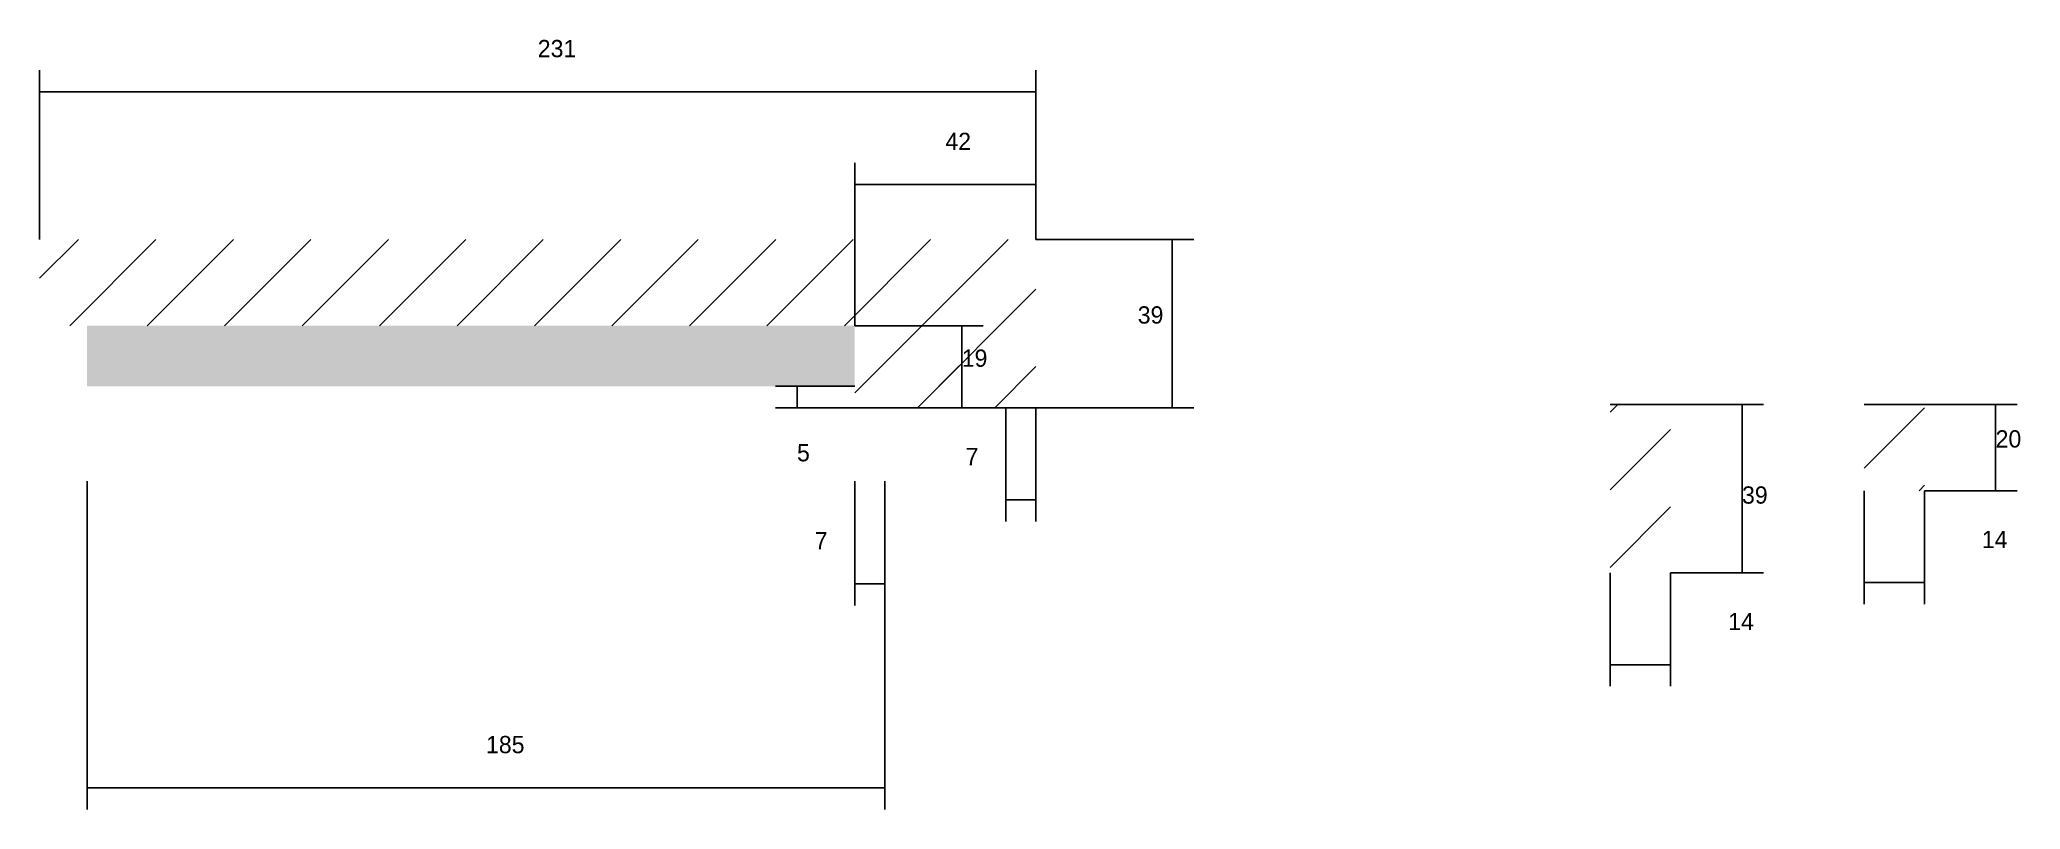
# Model space of a CAD drawing. Header units: metres. Extents: x 2527 to 4392, y -5732 to -5518.
# Drawn here: x 2527.3 to 2986.5, y -5731.8 to -5553.5 of the extents above; entities that cross this region are included whole.
import ezdxf

# ---------------------------------------------------------------- set-up
doc = ezdxf.new("R2010")
doc.units = ezdxf.units.M
for name, color, linetype in [('COTA', 2, 'Continuous'), ('Hachura', 8, 'Continuous'), ('Paineis', 7, 'Continuous')]:
    doc.layers.add(name, color=color, linetype=linetype)

msp = doc.modelspace()

# ---------------------------------------------------------------- texts
at = {"layer": 'COTA'}
for s, p in [('231', (2642.8, -5557.6)), ('42', (2737.3, -5579.1)), ('39', (2781.9, -5619.3)), ('19', (2741.1, -5629.3)), ('20', (2980.8, -5648)), ('5', (2702.9, -5651.2)), ('7', (2742, -5652.1)), ('39', (2922, -5661)), ('7', (2707, -5671.6)), ('14', (2977.6, -5671.3)), ('14', (2918.8, -5690.3)), ('185', (2630.8, -5718.8))]:
    msp.add_text(s, height=4, dxfattribs=at).set_placement(p)

# ---------------------------------------------------------------- hatches: boundary and pattern name
at = {"layer": 'COTA'}
h = msp.add_hatch(dxfattribs=at)
h.set_pattern_fill('AR-CONC', scale=0.03)
h.paths.add_polyline_path([(2716.3, -5633.8), (2716.3, -5619.8), (2538.3, -5619.8), (2538.3, -5633.8)])
at = {"layer": 'Hachura'}
h = msp.add_hatch(dxfattribs=at)
h.set_pattern_fill('ANSI31', scale=4)
h.paths.add_polyline_path([(2527.3, -5599.8), (2527.3, -5619.8), (2716.3, -5619.8), (2716.3, -5638.8), (2758.3, -5638.8), (2758.3, -5599.8)])
h = msp.add_hatch(dxfattribs=at)
h.set_pattern_fill('ANSI31', scale=4)
h.paths.add_polyline_path([(2740.6, -5638.7), (2740.6, -5619.9), (2740.6, -5619.9), (2725.6, -5619.9), (2725.6, -5619.9), (2725.6, -5638.7), (2725.6, -5638.7), (2740.6, -5638.7)])
h = msp.add_hatch(dxfattribs=at)
h.set_pattern_fill('ANSI31', scale=4)
h.paths.add_polyline_path([(2905.4, -5638), (2891.4, -5638), (2891.4, -5677), (2905.4, -5677)])
h = msp.add_hatch(dxfattribs=at)
h.set_pattern_fill('ANSI31', scale=4)
h.paths.add_polyline_path([(2964.3, -5638), (2950.3, -5638), (2950.3, -5658), (2964.3, -5658)])

# ---------------------------------------------------------------- linework, layer by layer
at = {"layer": 'COTA'}
for p, q in [((2527.3, -5599.8), (2527.3, -5560.6)), ((2758.3, -5599.8), (2758.3, -5560.6)), ((2527.3, -5565.6), (2758.3, -5565.6)), ((2716.3, -5619.8), (2716.3, -5582.1)), ((2758.3, -5599.8), (2758.3, -5582.1)), ((2716.3, -5587.1), (2758.3, -5587.1)), ((2758.3, -5599.8), (2794.9, -5599.8)), ((2789.9, -5638.8), (2789.9, -5599.8)), ((2716.3, -5619.8), (2746.1, -5619.8)), ((2741.1, -5638.8), (2741.1, -5619.8)), ((2716.3, -5633.8), (2697.9, -5633.8)), ((2702.9, -5638.8), (2702.9, -5633.8)), ((2716.3, -5638.8), (2697.9, -5638.8)), ((2723.3, -5638.8), (2746.1, -5638.8)), ((2751.3, -5638.8), (2751.3, -5665.1)), ((2758.3, -5638.8), (2794.9, -5638.8)), ((2758.3, -5638.8), (2758.3, -5665.1)), ((2905.4, -5638), (2927, -5638)), ((2922, -5677), (2922, -5638)), ((2964.3, -5638), (2985.8, -5638)), ((2980.8, -5658), (2980.8, -5638)), ((2538.3, -5655.8), (2538.3, -5731.8)), ((2716.3, -5655.8), (2716.3, -5684.6)), ((2723.3, -5655.8), (2723.3, -5731.8)), ((2723.3, -5655.8), (2723.3, -5684.6)), ((2751.3, -5660.1), (2758.3, -5660.1)), ((2950.3, -5658), (2950.3, -5684.3)), ((2964.3, -5658), (2985.8, -5658)), ((2964.3, -5658), (2964.3, -5684.3)), ((2716.3, -5679.6), (2723.3, -5679.6)), ((2891.4, -5677), (2891.4, -5703.3)), ((2905.4, -5677), (2927, -5677)), ((2905.4, -5677), (2905.4, -5703.3)), ((2950.3, -5679.3), (2964.3, -5679.3)), ((2891.4, -5698.3), (2905.4, -5698.3)), ((2538.3, -5726.8), (2723.3, -5726.8))]:
    msp.add_line(p, q, dxfattribs=at)
at = {"layer": 'Paineis'}
for p, q in [((2716.3, -5638.8), (2758.3, -5638.8)), ((2891.4, -5638), (2905.4, -5638)), ((2950.3, -5638), (2964.3, -5638))]:
    msp.add_line(p, q, dxfattribs=at)

msp.set_redraw_order([(e.dxf.handle, doc.entitydb.next_handle()) for e in msp.query("TEXT MTEXT ATTDEF DIMENSION ARC_DIMENSION")])  # texts and dimensions are drawn at this point

doc.saveas('drawing.dxf')
